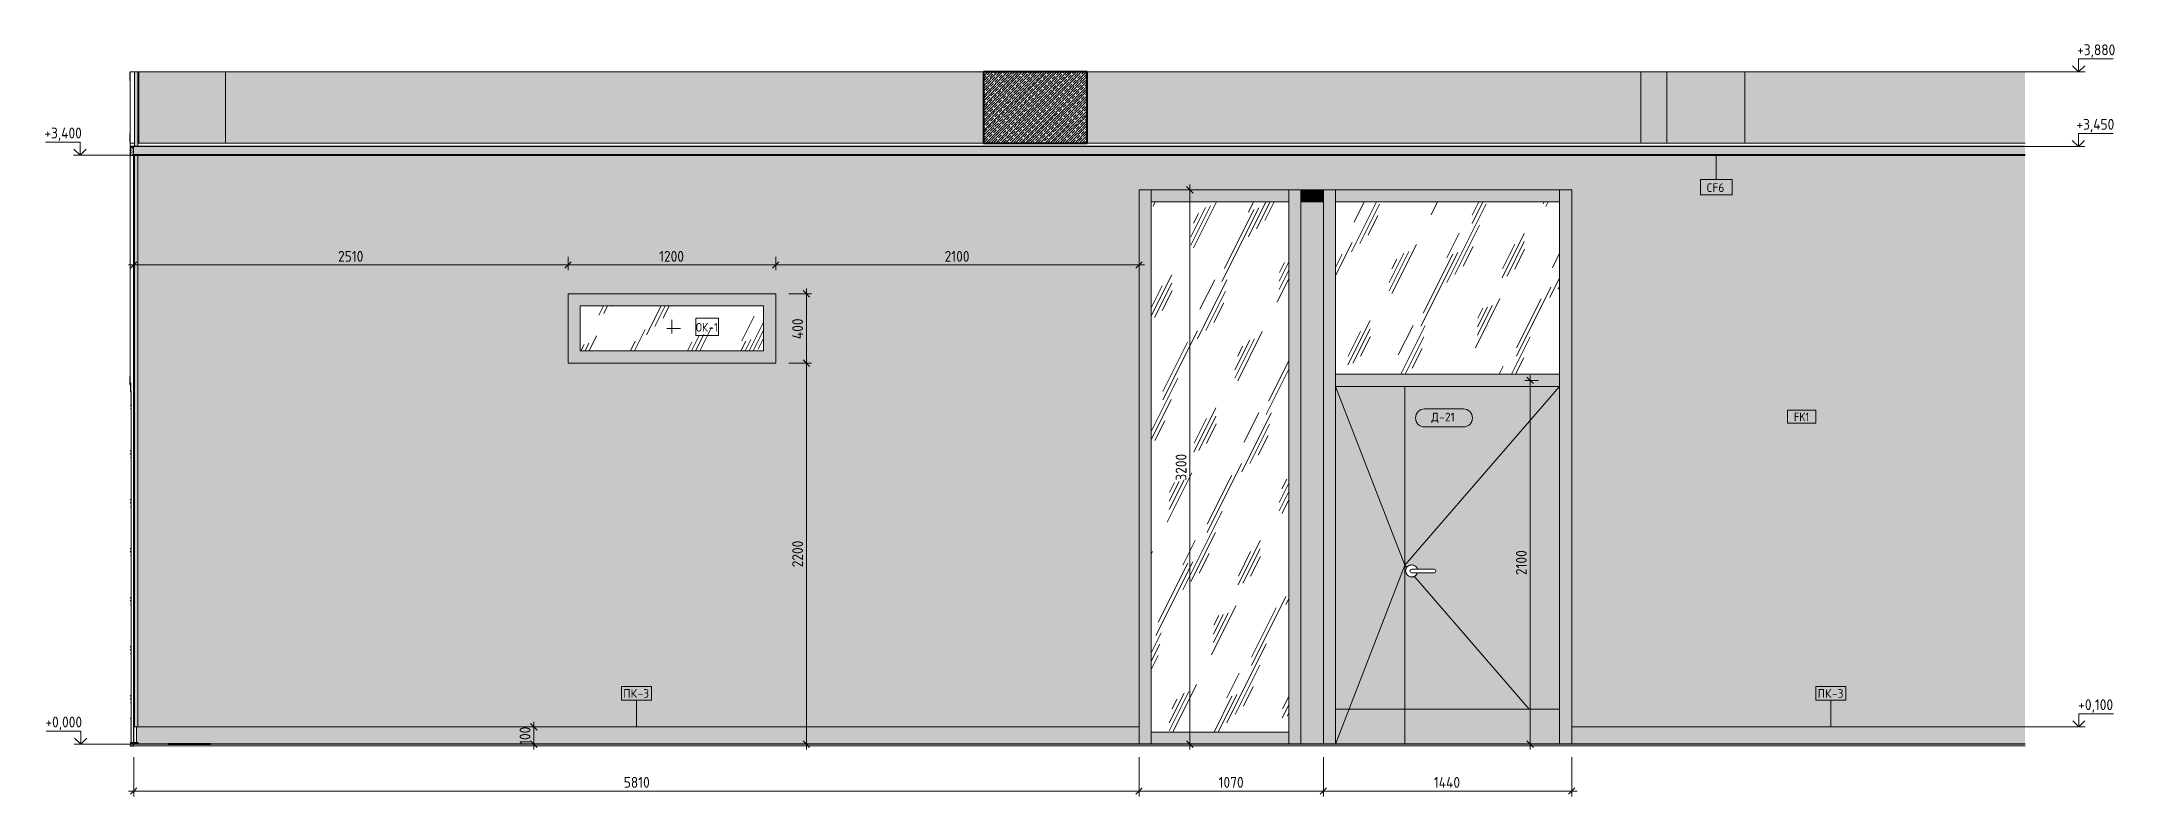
# Model space of a CAD drawing. Header units: millimetres. Extents: x 855 to 70116, y -1987 to 23809.
# Drawn here: x 58081 to 70116, y -301 to 4055 of the extents above; entities that cross this region are included whole.
import ezdxf

# ---------------------------------------------------------------- set-up
doc = ezdxf.new("R2010")
doc.units = ezdxf.units.MM
doc.linetypes.add('Штрих', pattern=[158.75, 79.375, -79.375])
for name, color, linetype, lineweight in [('A-ANNO-DIMS', 7, 'Continuous', 9), ('A-ANNO-DIMS-25', 7, 'Continuous', 9), ('A-CLNG-IDEN', 7, 'Continuous', 9), ('A-DETL', 7, 'Continuous', 9), ('A-DOOR', 7, 'Continuous', 9), ('A-DOOR-4', 7, 'Continuous', 18), ('A-DOOR-IDEN', 7, 'Continuous', 9), ('A-FLOR', 7, 'Continuous', 9), ('A-GENM', 7, 'Continuous', 9), ('A-GENM-IDEN', 7, 'Continuous', 9), ('A-GLAZ', 7, 'Continuous', 9), ('A-GLAZ-2', 7, 'Штрих', 9), ('A-GLAZ-CURT', 7, 'Continuous', 9), ('A-GLAZ-CWMG', 7, 'Continuous', 9), ('A-GLAZ-CWMG-2', 7, 'Continuous', 30), ('A-GLAZ-IDEN', 7, 'Continuous', 9), ('A-WALL', 7, 'Continuous', 9), ('A-WALL-IDEN', 7, 'Continuous', 9), ('A-WALL-PATT', 7, 'Continuous', 9), ('G-ANNO-DIMS', 7, 'Continuous', 9), ('G-ANNO-DIMS-1', 7, 'Continuous', 20), ('I-WALL', 7, 'Continuous', 9), ('S-COLS', 7, 'Continuous', 9), ('Поручни', 7, 'Continuous', 9)]:
    doc.layers.add(name, color=color, linetype=linetype, lineweight=lineweight)
for name, color, linetype, lineweight, true_color in [('A-CLNG-1', 7, 'Continuous', 9, 0x787878), ('A-CLNG-FNSH-1', 7, 'Continuous', 30, 0x3c3c3c), ('A-DETL-GENF-2', 7, 'Continuous', 9, 0xffffff), ('A-DOOR-GLAZ', 7, 'Continuous', 9, 0x8080ff), ('A-FLOR-1', 7, 'Continuous', 9, 0x787878), ('A-FLOR-FNSH-1', 7, 'Continuous', 30, 0x3c3c3c), ('A-FLOR-FNSH-2', 7, 'Continuous', 40, 0x3c3c3c), ('A-FLOR-MCUT-1', 7, 'Continuous', 9, 0x646464), ('A-WALL-7', 7, 'Continuous', 30, 0x3c3c3c), ('I-WALL-1', 7, 'Continuous', 9, 0x787878)]:
    doc.layers.add(name, color=color, linetype=linetype, lineweight=lineweight, true_color=true_color)
doc.styles.add('GOST Common_5', font='GOST_Common.ttf', dxfattribs={"height": 50})
doc.styles.add('GOST Common_6', font='GOST_Common.ttf', dxfattribs={"width": 0.9, "height": 50})
doc.styles.add('ISOCPEUR_2', font='isocpeur.ttf', dxfattribs={"width": 0.9, "height": 62.5})
doc.styles.add('ISOCPEUR_3', font='isocpeur.ttf', dxfattribs={"width": 0.9, "height": 50})
doc.dimstyles.new('ISO-2_5_0_9К_БОЛЬШОЙ_1', dxfattribs={"dimscale": 304.8, "dimtxt": 62.248823, "dimasz": 0.123031, "dimexe": 0.098425, "dimexo": 0.246063, "dimgap": 0, "dimtad": 1, "dimdec": 0, "dimrnd": 10, "dimzin": 0, "dimdsep": 46, "dimtxsty": 'ISOCPEUR_2', "dimblk1": 'OBLIQUE', "dimblk2": 'OBLIQUE', "dimsah": 1, "dimcen": 0.09, "dimdle": 0.098425, "dimazin": 0, "dimtfac": 1, "dimtdec": 4, "dimtix": 1, "dimtmove": 0, "dimatfit": 3, "dimfxl": 1, "dimtvp": 1, "dimtolj": 1, "dimtzin": 0, "dimarcsym": 2})
pattern_1 = [(63.435, (63.5, 31.75), (-255.583, 766.7475), [317.5, -190.5, 317.5, -190.5, -403.903]), (63.435, (63.5, 31.75), (-255.583, 766.7475), [-1016, 127, -276.903]), (63.435, (47.6, 47.6), (-255.583, 766.7475), [254, -317.5, 190.5, -190.5, -467.403]), (63.435, (47.6, 47.6), (-255.583, 766.7475), [-952.5, 222.25, -245.153]), (63.435, (47.6, 95.25), (-255.583, 766.7475), [190.5, -381, 127, -190.5, -530.903]), (63.435, (47.6, 95.25), (-255.583, 766.7475), [-889, 285.75, -245.153]), (63.435, (95.25, 47.6), (-255.583, 766.7475), [190.5, -381, 158.75, -6404.653]), (63.435, (142.9, 95.25), (-255.583, 766.7475), [95.25, -476.25, 63.5, -6499.903]), (63.435, (63.5, 174.6), (-255.583, 766.7475), [63.5, -476.25, 63.5, -254, -562.653]), (63.435, (63.5, 174.6), (-255.583, 766.7475), [-857.25, 158.75, -403.903]), (63.435, (349.25, 127), (-255.583, 766.7475), [317.5, -476.25, 381, -251.503]), (63.435, (349.25, 79.4), (-255.583, 766.7475), [444.5, -317.5, 476.25, -188.003]), (63.435, (381, 95.25), (-255.583, 766.7475), [508, -254, 381, -276.903]), (63.435, (428.6, 142.9), (-255.583, 766.7475), [317.5, -444.5, 254, -403.903]), (63.435, (381, 238.1), (-255.583, 766.7475), [158.75, -635, 190.5, -435.653]), (63.435, (476.25, 190.5), (-255.583, 766.7475), [127, -635, 127, -530.903])]

msp = doc.modelspace()

# ---------------------------------------------------------------- texts
at = {"layer": 'A-CLNG-IDEN', "insert": (67701.3, 3237.3), "char_height": 50, "width": 132.278, "attachment_point": 1, "style": 'GOST Common_5'}
msp.add_mtext('CF6', dxfattribs=at)
at = {"layer": 'A-DOOR-IDEN', "char_height": 50, "attachment_point": 1, "style": 'GOST Common_5'}
for s, insert, width in [('\\fGOST Common|b0|i0|c204|p34|;Д', (66111.3, 1913.3), 56.118), ('-21', (66157.6, 1913.3), 118.249)]:
    msp.add_mtext(s, dxfattribs=dict(at, insert=insert, width=width))
at = {"layer": 'A-GENM-IDEN', "char_height": 50, "attachment_point": 1, "style": 'GOST Common_5'}
for s, insert, width in [('ПК', (61442.2, 318.1), 100.211), ('-3', (61524.9, 318.1), 86.181), ('ПК', (68343.8, 318.1), 100.211), ('-3', (68426.5, 318.1), 86.181)]:
    msp.add_mtext(s, dxfattribs=dict(at, insert=insert, width=width))
at = {"layer": 'A-GLAZ-IDEN', "char_height": 50, "attachment_point": 1, "style": 'ISOCPEUR_3'}
for s, insert, width in [('ОК', (61861.3, 2431.3), 90.19), ('-1', (61935.7, 2431.3), 66.74)]:
    msp.add_mtext(s, dxfattribs=dict(at, insert=insert, width=width))
at = {"layer": 'A-WALL-IDEN', "insert": (68206.6, 1913.9), "char_height": 50, "width": 111.835, "attachment_point": 1, "style": 'GOST Common_6'}
msp.add_mtext('FK1', dxfattribs=at)

# ---------------------------------------------------------------- blocks, each defined once
blk = doc.blocks.new('BSC_Колонна _Прямоугольная - 600х600-23286269-Развертка 1_30-4')
at = {"layer": 'S-COLS'}
blk.add_hatch(color=256, dxfattribs=at).paths.add_polyline_path([(-29810, 3470), (-29210, 3470), (-29210, 3880), (-29810, 3880)])
for p, q in [((-29810, 3470), (-29810, 3880)), ((-29210, 3880), (-29210, 3470))]:
    blk.add_line(p, q, dxfattribs=at)
blk = doc.blocks.new('Дверь_Витражная_остекление_ - ДВН_ДАО_Главный вход_1800 в свету 5-32258809-Развертка 1_30-4')
at = {"layer": 'A-DOOR'}
for points in [[(-38540, 2035), (-38537, 2035), (-38537, 2085), (-38540, 2085), (-38540, 2035)], [(-38534, 150), (-38534, 1955), (-38535, 1955), (-38535, 150)]]:
    blk.add_hatch(color=256, dxfattribs=at).paths.add_polyline_path(points)
h = blk.add_hatch(color=256, dxfattribs=at)
h.paths.add_polyline_path([(-38540, 0), (-38534, 0), (-38534, 150), (-38540, 150), (-38540, 0)])
h.paths.add_polyline_path([(-38540, 1955), (-38534, 1955), (-38534, 2035), (-38540, 2035), (-38540, 1955)])
h = blk.add_hatch(dxfattribs=at)
h.set_pattern_fill('FP_21', color=256, style=0, pattern_type=2)
h.set_pattern_definition([(45, (-25, 25), (-70.71068, 70.71068), [50, -150]), (45, (-75, 0), (-70.71068, 70.71068), [150, -50]), (45, (25, -25), (-70.71068, 70.71068), [50, -150])])
h.paths.add_polyline_path([(-38535, 150), (-38535, 1955), (-38540, 1955), (-38540, 150), (-38540, 150)])
blk.add_line((-38534, 1955), (-38534, 150), dxfattribs=at)
at = {"layer": 'A-DOOR-4'}
for p, q in [((-38537, 2085), (-38540, 2085)), ((-38537, 2035), (-38537, 2085)), ((-38534, 2035), (-38540, 2035)), ((-38540, 2035), (-38537, 2035)), ((-38540, 1955), (-38534, 1955)), ((-38534, 1955), (-38534, 2035)), ((-38534, 150), (-38540, 150)), ((-38534, 0), (-38534, 150)), ((-38540, 0), (-38534, 0))]:
    blk.add_line(p, q, dxfattribs=at)
at = {"layer": 'A-DOOR-GLAZ'}
for p, q in [((-38535, 1955), (-38540, 1955)), ((-38535, 150), (-38535, 1955)), ((-38540, 150), (-38535, 150))]:
    blk.add_line(p, q, dxfattribs=at)
blk = doc.blocks.new('Прямоугольный импост - Импост структурный с накладкой - 160мм Темный-32424191-Развертка 1_30-4')
at = {"layer": 'A-GLAZ-CWMG-2'}
for p, q in [((-38540, 3830), (-38540, 3880)), ((-38540, 3880), (-38540, 3880)), ((-38540, 3830), (-38540, 3830))]:
    blk.add_line(p, q, dxfattribs=at)
blk = doc.blocks.new('BSC_Колонна _Прямоугольная - 500х500-23286270-Развертка 1_30-4')
at = {"layer": 'S-COLS'}
blk.add_hatch(color=256, dxfattribs=at).paths.add_polyline_path([(-38490, 3470), (-37990, 3470), (-37990, 3880), (-38490, 3880)])
for p, q in [((-38490, 3470), (-38490, 3880)), ((-37990, 3880), (-37990, 3470))]:
    blk.add_line(p, q, dxfattribs=at)
blk = doc.blocks.new('Плинтус - Плинтус керамогранит бежевый-32865274-Развертка 1_30-4')
at = {"layer": 'A-GENM'}
blk.add_hatch(color=256, dxfattribs=at).paths.add_polyline_path([(-28018, 0), (-27591, 0), (-27591, 100), (-30210, 100), (-30210, 0), (-28061, 0)])
for p, q in [((-30210, 100), (-27591, 100)), ((-30210, 2), (-30210, 100))]:
    blk.add_line(p, q, dxfattribs=at)
blk = doc.blocks.new('Плинтус - Плинтус керамогранит бежевый-32865275-Развертка 1_30-4')
at = {"layer": 'A-GENM'}
blk.add_hatch(color=256, dxfattribs=at).paths.add_polyline_path([(-36487, 0), (-32710, 0), (-32710, 100), (-38504, 100), (-38504, 10), (-38493, 10), (-38493, 4), (-38504, 4), (-38504, 2), (-37568, 2), (-37568, 0), (-36573, 0)])
for p, q in [((-38504, 100), (-32710, 100)), ((-32710, 100), (-32710, 0))]:
    blk.add_line(p, q, dxfattribs=at)
blk = doc.blocks.new('Плинтус - Плинтус керамогранит бежевый-32975795-Развертка 1_30-4')
at = {"layer": 'A-GENM'}
for p, q in [((-38504, 100), (-38519, 100)), ((-38504, 10), (-38504, 100)), ((-38504, 2), (-38504, 4))]:
    blk.add_line(p, q, dxfattribs=at)
blk = doc.blocks.new('Прямоугольный импост - 50 x 70 мм-31700031-Развертка 1_30-4')
at = {"layer": 'A-GLAZ-CWMG'}
blk.add_hatch(color=256, dxfattribs=at).paths.add_polyline_path([(-32640, 0), (-32640, 2100), (-32710, 2100), (-32710, 0), (-32681, 0)])
blk.add_line((-32640, 2100), (-32640, 0), dxfattribs=at)
blk = doc.blocks.new('Дверь_Витражная_остекление_ - ДВН_ДАО_Главный вход_1200 в свету-31742133-Развертка 1_30-4')
at = {"layer": 'A-DOOR'}
blk.add_hatch(color=256, dxfattribs=at).paths.add_polyline_path([(-31325, 203), (-31175, 203), (-31175, 2065), (-31575, 2065), (-31575, 203), (-31355, 203)])
h = blk.add_hatch(color=256, dxfattribs=at)
h.paths.add_polyline_path([(-30328, 203), (-30280, 203), (-30280, 2065), (-31175, 2065), (-31175, 203), (-31013, 203)])
h.paths.add_polyline_path([(-31135, 965), (-31144, 966), (-31153, 970), (-31160, 975), (-31165, 983), (-31169, 991), (-31170, 1000), (-31169, 1009), (-31165, 1018), (-31160, 1025), (-31152, 1031), (-31144, 1034), (-31135, 1035), (-31126, 1034), (-31117, 1030), (-31110, 1025), (-31105, 1018), (-31101, 1010), (-31004, 1010), (-31001, 1009), (-31000, 1008), (-30998, 1007), (-30996, 1005), (-30995, 1003), (-30995, 1000), (-30995, 997), (-30997, 994), (-30998, 993), (-31001, 991), (-31002, 990), (-31006, 990), (-31101, 990), (-31105, 982), (-31111, 975), (-31118, 969), (-31127, 966), (-31135, 965)])
for p, q in [((-31575, 203), (-31575, 2065)), ((-31175, 2065), (-31575, 2065)), ((-30280, 2065), (-31175, 1033)), ((-31175, 2065), (-31175, 203)), ((-31175, 1033), (-31164, 1020)), ((-31005, 1010), (-31135, 1010)), ((-31135, 1010), (-31101, 1010)), ((-31135, 990), (-31005, 990)), ((-31101, 990), (-31135, 990)), ((-31120, 969), (-30456, 203))]:
    blk.add_line(p, q, dxfattribs=at)
for centre, radius, start, end in [((-31135, 1000), 35, 16.6015, 180), ((-31135, 1000), 35, 180, 343.3985), ((-31135, 1000), 35, 120, 120.6357), ((-31135, 1000), 35, 239.3643, 240), ((-31135, 1000), 10, 90, 270), ((-31135, 1000), 10, 90, 270), ((-31135, 1000), 35, 98.5767, 105), ((-31135, 1000), 35, 255, 261.4233), ((-31135, 1000), 35, 83.5447, 90), ((-31135, 1000), 35, 270, 276.4553), ((-31135, 1000), 35, 68.5405, 75.5121), ((-31135, 1000), 35, 284.4879, 291.4595), ((-31135, 1000), 35, 53.5543, 60.5852), ((-31135, 1000), 35, 299.4148, 306.4457), ((-31135, 1000), 35, 38.5805, 45.6582), ((-31135, 1000), 35, 314.3418, 321.4195), ((-31135, 1000), 35, 23.6155, 30.7312), ((-31135, 1000), 35, 329.2688, 336.3845), ((-31005, 1000), 10, 270, 90)]:
    blk.add_arc(centre, radius, start, end, dxfattribs=at)
blk = doc.blocks.new('Прямоугольный импост - 50 x 70 мм-31720913-Развертка 1_30-4')
at = {"layer": 'A-GLAZ-CWMG'}
blk.add_hatch(color=256, dxfattribs=at).paths.add_polyline_path([(-32640, 3130), (-31845, 3130), (-31845, 3200), (-32640, 3200), (-32640, 3146)])
for p, q in [((-32640, 3130), (-32640, 3200)), ((-31845, 3130), (-32640, 3130)), ((-31845, 3200), (-31845, 3130))]:
    blk.add_line(p, q, dxfattribs=at)
blk = doc.blocks.new('Системная панель - Стемалит - 40мм-31720939-Развертка 1_30-4')
at = {"layer": 'A-GLAZ-CURT'}
blk.add_hatch(color=256, dxfattribs=at).paths.add_polyline_path([(-31775, 0), (-31645, 0), (-31645, 3130), (-31775, 3130), (-31775, 70)])
for p, q in [((-31645, 3130), (-31775, 3130)), ((-31775, 3130), (-31775, 2100)), ((-31645, 2100), (-31645, 3130)), ((-31775, 2100), (-31775, 0)), ((-31645, 0), (-31645, 2100))]:
    blk.add_line(p, q, dxfattribs=at)
blk = doc.blocks.new('Прямоугольный импост - 50 x 70 мм-31701710-Развертка 1_30-4')
at = {"layer": 'A-GLAZ-CWMG'}
blk.add_hatch(color=256, dxfattribs=at).paths.add_polyline_path([(-30328, 3130), (-30280, 3130), (-30280, 3200), (-31575, 3200), (-31575, 3130), (-30886, 3130)])
for p, q in [((-31575, 3130), (-31575, 3200)), ((-30280, 3130), (-31575, 3130)), ((-30280, 3200), (-30280, 3130))]:
    blk.add_line(p, q, dxfattribs=at)
blk = doc.blocks.new('Прямоугольный импост - 50 x 70 мм-31687886-Развертка 1_30-4')
at = {"layer": 'A-GLAZ-CWMG'}
blk.add_hatch(color=256, dxfattribs=at).paths.add_polyline_path([(-31605, 0), (-31605, 2), (-31575, 2), (-31575, 2100), (-31645, 2100), (-31645, 0)])
for p, q in [((-31645, 2100), (-31645, 0)), ((-31575, 2100), (-31575, 2065))]:
    blk.add_line(p, q, dxfattribs=at)
blk = doc.blocks.new('Системная панель - Стекло - 40мм-31720940-Развертка 1_30-4')
at = {"layer": 'A-GLAZ-CURT'}
h = blk.add_hatch(dxfattribs=at)
h.set_pattern_fill('FP_18', color=256, style=0, pattern_type=2)
h.set_pattern_definition(pattern_1)
h.paths.add_polyline_path([(-30280, 2135), (-30280, 3130), (-31575, 3130), (-31575, 2135), (-30328, 2135)])
blk = doc.blocks.new('Прямоугольный импост - 50 x 70 мм-31701779-Развертка 1_30-4')
at = {"layer": 'A-GLAZ-CWMG'}
blk.add_hatch(color=256, dxfattribs=at).paths.add_polyline_path([(-30280, 2), (-30210, 2), (-30210, 2100), (-30280, 2100), (-30280, 6)])
blk.add_line((-30280, 203), (-30280, 2100), dxfattribs=at)
blk = doc.blocks.new('Прямоугольный импост - 50 x 70 мм-31693698-Развертка 1_30-4')
at = {"layer": 'A-GLAZ-CWMG'}
blk.add_hatch(color=256, dxfattribs=at).paths.add_polyline_path([(-31575, 2065), (-30280, 2065), (-30280, 2135), (-31575, 2135), (-31575, 2100)])
for p, q in [((-31575, 2065), (-31575, 2135)), ((-30280, 2135), (-31575, 2135)), ((-30280, 2065), (-31175, 2065)), ((-30280, 2135), (-30280, 2065))]:
    blk.add_line(p, q, dxfattribs=at)
blk = doc.blocks.new('Прямоугольный импост - 50 x 70 мм-31720941-Развертка 1_30-4')
at = {"layer": 'A-GLAZ-CWMG'}
blk.add_hatch(color=256, dxfattribs=at).paths.add_polyline_path([(-32710, 2100), (-32640, 2100), (-32640, 3200), (-32710, 3200), (-32710, 2200)])
blk.add_line((-32640, 3200), (-32640, 2100), dxfattribs=at)
blk = doc.blocks.new('Прямоугольный импост - 50 x 70 мм-31720942-Развертка 1_30-4')
at = {"layer": 'A-GLAZ-CWMG'}
blk.add_hatch(color=256, dxfattribs=at).paths.add_polyline_path([(-30210, 2100), (-30210, 3200), (-30280, 3200), (-30280, 2100)])
blk.add_line((-30280, 2100), (-30280, 3200), dxfattribs=at)
blk = doc.blocks.new('Прямоугольный импост - 50 x 70 мм-31720937-Развертка 1_30-4')
at = {"layer": 'A-GLAZ-CWMG'}
blk.add_hatch(color=256, dxfattribs=at).paths.add_polyline_path([(-31645, 2100), (-31575, 2100), (-31575, 3200), (-31645, 3200), (-31645, 2135)])
for p, q in [((-31645, 3200), (-31645, 2100)), ((-31575, 3200), (-31575, 2100))]:
    blk.add_line(p, q, dxfattribs=at)
blk = doc.blocks.new('Системная панель - Стекло - 40мм-31720953-Развертка 1_30-4')
at = {"layer": 'A-GLAZ-CURT'}
h = blk.add_hatch(dxfattribs=at)
h.set_pattern_fill('FP_18', color=256, style=0, pattern_type=2)
h.set_pattern_definition(pattern_1)
h.paths.add_polyline_path([(-32640, 70), (-31845, 70), (-31845, 3130), (-32640, 3130), (-32640, 111)])
blk = doc.blocks.new('Прямоугольный импост - 50 x 70 мм-31701712-Развертка 1_30-4')
at = {"layer": 'A-GLAZ-CWMG'}
blk.add_hatch(color=256, dxfattribs=at).paths.add_polyline_path([(-31697, 3130), (-31645, 3130), (-31645, 3200), (-31775, 3200), (-31775, 3130)])
for p, q in [((-31775, 3130), (-31775, 3200)), ((-31645, 3130), (-31775, 3130)), ((-31645, 3200), (-31645, 3130))]:
    blk.add_line(p, q, dxfattribs=at)
blk = doc.blocks.new('Прямоугольный импост - 50 x 70 мм-31702100-Развертка 1_30-4')
at = {"layer": 'A-GLAZ-CWMG'}
blk.add_hatch(color=256, dxfattribs=at).paths.add_polyline_path([(-31775, 0), (-31775, 2100), (-31845, 2100), (-31845, 0)])
for p, q in [((-31845, 2100), (-31845, 0)), ((-31775, 2100), (-31775, 0))]:
    blk.add_line(p, q, dxfattribs=at)
blk = doc.blocks.new('Прямоугольный импост - 50 x 70 мм-31720938-Развертка 1_30-4')
at = {"layer": 'A-GLAZ-CWMG'}
blk.add_hatch(color=256, dxfattribs=at).paths.add_polyline_path([(-31775, 2100), (-31775, 3200), (-31845, 3200), (-31845, 2100)])
for p, q in [((-31845, 3200), (-31845, 2100)), ((-31775, 3200), (-31775, 2100))]:
    blk.add_line(p, q, dxfattribs=at)
blk = doc.blocks.new('Прямоугольный импост - 50 x 70 мм-31720914-Развертка 1_30-4')
at = {"layer": 'A-GLAZ-CWMG'}
blk.add_hatch(color=256, dxfattribs=at).paths.add_polyline_path([(-32381, 0), (-31845, 0), (-31845, 70), (-32640, 70), (-32640, 0), (-32552, 0)])
for p, q in [((-32640, 0), (-32640, 70)), ((-32640, 70), (-31845, 70)), ((-31845, 70), (-31845, 0))]:
    blk.add_line(p, q, dxfattribs=at)
blk = doc.blocks.new('Прямоугольный импост - Импост структурный с накладкой - 160мм Темный-32772294-Развертка 1_30-4')
at = {"layer": 'A-GLAZ-CWMG'}
blk.add_hatch(color=256, dxfattribs=at).paths.add_polyline_path([(-38540, 2125), (-38540, 3475), (-38540, 3475), (-38540, 2125)])
for p, q in [((-38540, 3475), (-38540, 3450)), ((-38540, 3400), (-38540, 2125))]:
    blk.add_line(p, q, dxfattribs=at)
blk = doc.blocks.new('Прямоугольный импост - Импост структурный с накладкой - 160мм Темный-32258447-Развертка 1_30-4')
at = {"layer": 'A-GLAZ-CWMG-2'}
for p, q in [((-38540, 2075), (-38540, 2125)), ((-38540, 2125), (-38540, 2125)), ((-38540, 2075), (-38540, 2075))]:
    blk.add_line(p, q, dxfattribs=at)
blk = doc.blocks.new('120_Окно_СКБ_1Ст - 120_Окно_СКБ_1Ст 400х1200 EI30-24228909-Развертка 1_30-4')
at = {"layer": 'A-GLAZ'}
h = blk.add_hatch(color=256, dxfattribs=at)
h.paths.add_polyline_path([(-36010, 2200), (-34810, 2200), (-34810, 2600), (-36010, 2600), (-36010, 2257)])
h.paths.add_polyline_path([(-35940, 2270), (-35940, 2530), (-34880, 2530), (-34880, 2270), (-35930, 2270)])
h = blk.add_hatch(dxfattribs=at)
h.set_pattern_fill('FP_18', color=256, style=0, pattern_type=2)
h.set_pattern_definition(pattern_1)
h.paths.add_polyline_path([(-35940, 2270), (-34880, 2270), (-34880, 2530), (-35940, 2530), (-35940, 2282)])
for p, q in [((-36010, 2600), (-36010, 2200)), ((-34810, 2600), (-36010, 2600)), ((-35940, 2530), (-35940, 2270)), ((-35940, 2530), (-34880, 2530)), ((-34880, 2270), (-34880, 2530)), ((-34810, 2200), (-34810, 2600)), ((-36010, 2200), (-34810, 2200)), ((-35940, 2270), (-34880, 2270))]:
    blk.add_line(p, q, dxfattribs=at)
at = {"layer": 'A-GLAZ-2'}
for p, q in [((-35410, 2450), (-35410, 2350)), ((-35360, 2400), (-35460, 2400))]:
    blk.add_line(p, q, dxfattribs=at)
blk = doc.blocks.new('Прямоугольный импост - Импост структурный с накладкой - 160мм Темный-32772308-Развертка 1_30-4')
at = {"layer": 'A-GLAZ-CWMG'}
blk.add_hatch(color=256, dxfattribs=at).paths.add_polyline_path([(-38540, 3525), (-38540, 3830), (-38540, 3830), (-38540, 3525)])
blk.add_line((-38540, 3830), (-38540, 3525), dxfattribs=at)
blk = doc.blocks.new('Прямоугольный импост - Импост структурный с накладкой - 160мм Темный-32424194-Развертка 1_30-4')
at = {"layer": 'A-GLAZ-CWMG-2'}
for p, q in [((-38540, 3475), (-38540, 3525)), ((-38540, 3525), (-38540, 3525)), ((-38540, 3475), (-38540, 3475))]:
    blk.add_line(p, q, dxfattribs=at)
blk = doc.blocks.new('Ограждение - Ограждение-32972080-Развертка 1_30-4')
at = {"layer": 'Поручни'}
for p, q in [((-38493, 10), (-38538, 10)), ((-38538, 10), (-38538, 4)), ((-38538, 4), (-38493, 4)), ((-38493, 4), (-38493, 10))]:
    blk.add_line(p, q, dxfattribs=at)
blk = doc.blocks.new('Ограждение - Ограждение-32984924-Развертка 1_30-4')
at = {"layer": 'Поручни'}
for p, q in [((-38493, 10), (-38538, 10)), ((-38538, 10), (-38538, 4)), ((-38538, 4), (-38493, 4)), ((-38493, 4), (-38493, 10))]:
    blk.add_line(p, q, dxfattribs=at)
blk = doc.blocks.new('DIMBLOCK42-Развертка 1_30-4')
at = {"layer": 'A-ANNO-DIMS-25'}
for p, q in [((58614, -75), (58614, -301)), ((58614, -271), (58614, -85)), ((64423, -75), (64423, -301)), ((64423, -271), (64423, -85)), ((58584, -271), (64423, -271))]:
    blk.add_line(p, q, dxfattribs=at)
at = {"layer": 'A-ANNO-DIMS-25', "lineweight": 20}
for p, q in [((58614, -271), (58595, -289)), ((58614, -271), (58632, -252)), ((64423, -271), (64404, -289)), ((64423, -271), (64441, -252))]:
    blk.add_line(p, q, dxfattribs=at)
at = {"layer": 'A-ANNO-DIMS-25', "color": 0, "insert": (61445, -189), "char_height": 62.5, "width": 176.69, "attachment_point": 1, "line_spacing_factor": 1.149209, "style": 'ISOCPEUR_2'}
blk.add_mtext('5810', dxfattribs=at)
blk = doc.blocks.new('_Oblique')
at = {"color": 0, "linetype": 'ByBlock', "lineweight": -2}
blk.add_line((-0.5, -0.5), (0.5, 0.5), dxfattribs=at)
blk = doc.blocks.new('DIMBLOCK43-Развертка 1_30-4')
at = {"layer": 'A-ANNO-DIMS-25'}
for p, q in [((64423, -75), (64423, -301)), ((64423, -271), (64423, -85)), ((65488, -75), (65488, -301)), ((65488, -271), (65488, -85)), ((64423, -271), (65488, -271))]:
    blk.add_line(p, q, dxfattribs=at)
at = {"layer": 'A-ANNO-DIMS-25', "lineweight": 20}
for p, q in [((64423, -271), (64404, -289)), ((64423, -271), (64441, -252)), ((65488, -271), (65469, -289)), ((65488, -271), (65506, -252))]:
    blk.add_line(p, q, dxfattribs=at)
at = {"layer": 'A-ANNO-DIMS-25', "color": 0, "insert": (64882, -189), "char_height": 62.5, "width": 176.69, "attachment_point": 1, "line_spacing_factor": 1.149209, "style": 'ISOCPEUR_2'}
blk.add_mtext('1070', dxfattribs=at)
blk = doc.blocks.new('DIMBLOCK44-Развертка 1_30-4')
at = {"layer": 'A-ANNO-DIMS-25'}
for p, q in [((65488, -75), (65488, -301)), ((65488, -271), (65488, -85)), ((66923, -75), (66923, -301)), ((66923, -271), (66923, -85)), ((65488, -271), (66953, -271))]:
    blk.add_line(p, q, dxfattribs=at)
at = {"layer": 'A-ANNO-DIMS-25', "lineweight": 20}
for p, q in [((65488, -271), (65469, -289)), ((65488, -271), (65506, -252)), ((66923, -271), (66904, -289)), ((66923, -271), (66941, -252))]:
    blk.add_line(p, q, dxfattribs=at)
at = {"layer": 'A-ANNO-DIMS-25', "color": 0, "insert": (66126, -189), "char_height": 62.5, "width": 191.06, "attachment_point": 1, "line_spacing_factor": 1.149209, "style": 'ISOCPEUR_2'}
blk.add_mtext('1440', dxfattribs=at)
blk = doc.blocks.new('Mark Reiling - Mark Reiling-26174330-Развертка 1_30-4')
at = {"layer": 'A-GENM-IDEN'}
for p, q in [((-35701, 333), (-35701, 254)), ((-35701, 333), (-35528, 333)), ((-35528, 333), (-35701, 333)), ((-35701, 333), (-35701, 254)), ((-35701, 254), (-35528, 254)), ((-35701, 254), (-35528, 254)), ((-35528, 254), (-35528, 333)), ((-35528, 254), (-35528, 333))]:
    blk.add_line(p, q, dxfattribs=at)
blk = doc.blocks.new('М_стена_0001 - Типоразмер_без рамки-25382661-Развертка 1_30-4')
at = {"layer": 'A-WALL-IDEN'}
for p, q in [((-28800, 1928), (-28963, 1928)), ((-28963, 1928), (-28963, 1853)), ((-28800, 1853), (-28800, 1928)), ((-28963, 1853), (-28800, 1853))]:
    blk.add_line(p, q, dxfattribs=at)
blk = doc.blocks.new('М_потолков - Марка_ Имя типа-25382930-Развертка 1_30-4')
at = {"layer": 'A-CLNG-IDEN'}
for p, q in [((-29284, 3259), (-29466, 3259)), ((-29466, 3259), (-29466, 3170)), ((-29284, 3170), (-29284, 3259)), ((-29466, 3170), (-29284, 3170))]:
    blk.add_line(p, q, dxfattribs=at)
blk = doc.blocks.new('DIMBLOCK45-Развертка 1_30-4')
at = {"layer": 'A-ANNO-DIMS-25'}
for p, q in [((62323, 2814), (62323, 2736)), ((62323, 2766), (62323, 2814)), ((64423, 2814), (64423, 2736)), ((64423, 2766), (64423, 2814)), ((64453, 2766), (62323, 2766))]:
    blk.add_line(p, q, dxfattribs=at)
at = {"layer": 'A-ANNO-DIMS-25', "lineweight": 20}
for p, q in [((62323, 2766), (62341, 2784)), ((64423, 2766), (64441, 2784)), ((62323, 2766), (62304, 2747)), ((64423, 2766), (64404, 2747))]:
    blk.add_line(p, q, dxfattribs=at)
at = {"layer": 'A-ANNO-DIMS-25', "color": 0, "insert": (63299, 2847), "char_height": 62.5, "width": 176.69, "attachment_point": 1, "line_spacing_factor": 1.149209, "style": 'ISOCPEUR_2'}
blk.add_mtext('2100', dxfattribs=at)
blk = doc.blocks.new('DIMBLOCK46-Развертка 1_30-4')
at = {"layer": 'A-ANNO-DIMS-25'}
for p, q in [((61123, 2814), (61123, 2736)), ((61123, 2766), (61123, 2814)), ((62323, 2814), (62323, 2736)), ((62323, 2766), (62323, 2814)), ((62323, 2766), (61123, 2766))]:
    blk.add_line(p, q, dxfattribs=at)
at = {"layer": 'A-ANNO-DIMS-25', "lineweight": 20}
for p, q in [((61123, 2766), (61141, 2784)), ((62323, 2766), (62341, 2784)), ((61123, 2766), (61104, 2747)), ((62323, 2766), (62304, 2747))]:
    blk.add_line(p, q, dxfattribs=at)
at = {"layer": 'A-ANNO-DIMS-25', "color": 0, "insert": (61649, 2847), "char_height": 62.5, "width": 176.69, "attachment_point": 1, "line_spacing_factor": 1.149209, "style": 'ISOCPEUR_2'}
blk.add_mtext('1200', dxfattribs=at)
blk = doc.blocks.new('DIMBLOCK47-Развертка 1_30-4')
at = {"layer": 'A-ANNO-DIMS-25'}
for p, q in [((58613, 2814), (58613, 2736)), ((58613, 2766), (58613, 2814)), ((61123, 2814), (61123, 2736)), ((61123, 2766), (61123, 2814)), ((61123, 2766), (58583, 2766))]:
    blk.add_line(p, q, dxfattribs=at)
at = {"layer": 'A-ANNO-DIMS-25', "lineweight": 20}
for p, q in [((58613, 2766), (58631, 2784)), ((61123, 2766), (61141, 2784)), ((58613, 2766), (58594, 2747)), ((61123, 2766), (61104, 2747))]:
    blk.add_line(p, q, dxfattribs=at)
at = {"layer": 'A-ANNO-DIMS-25', "color": 0, "insert": (59794, 2847), "char_height": 62.5, "width": 176.69, "attachment_point": 1, "line_spacing_factor": 1.149209, "style": 'ISOCPEUR_2'}
blk.add_mtext('2510', dxfattribs=at)
blk = doc.blocks.new('DIMBLOCK48-Развертка 1_30-4')
at = {"layer": 'A-ANNO-DIMS-25'}
for p, q in [((60925, -30), (60925, 130)), ((60973, 100), (60895, 100)), ((60973, 0), (60895, 0)), ((60925, 100), (60973, 100)), ((60925, 0), (60973, 0))]:
    blk.add_line(p, q, dxfattribs=at)
at = {"layer": 'A-ANNO-DIMS-25', "lineweight": 20}
for p, q in [((60925, 100), (60906, 119)), ((60925, 0), (60906, 19)), ((60925, 100), (60944, 81)), ((60925, 0), (60944, -19))]:
    blk.add_line(p, q, dxfattribs=at)
at = {"layer": 'A-ANNO-DIMS-25', "color": 0, "insert": (60843, -4), "char_height": 62.5, "width": 129.29, "attachment_point": 1, "rotation": 90, "line_spacing_factor": 1.149209, "style": 'ISOCPEUR_2'}
blk.add_mtext('100', dxfattribs=at)
blk = doc.blocks.new('Высотные отметки - Стрелка_Верх-17668718-Развертка 1_30-4')
at = {"layer": 'G-ANNO-DIMS'}
for p, q in [((-38826, 75), (-39026, 75)), ((-38826, 0), (-38826, 75)), ((-38788, 0), (-38863, 0))]:
    blk.add_line(p, q, dxfattribs=at)
at = {"layer": 'G-ANNO-DIMS-1'}
for q in [(-38861, 35), (-38790, 35)]:
    blk.add_line((-38826, 0), q, dxfattribs=at)
blk = doc.blocks.new('М_двери - Типоразмер_рамка-25223575-Развертка 1_30-4')
at = {"layer": 'A-DOOR-IDEN'}
for p, q in [((-30836, 1935), (-31061, 1935)), ((-31061, 1831), (-30836, 1831))]:
    blk.add_line(p, q, dxfattribs=at)
for centre, start, end in [((-31061, 1883), 90, 270), ((-30836, 1883), 270, 90)]:
    blk.add_arc(centre, 52, start, end, dxfattribs=at)
blk = doc.blocks.new('DIMBLOCK49-Развертка 1_30-4')
at = {"layer": 'A-ANNO-DIMS-25'}
for p, q in [((64764, 3200), (64686, 3200)), ((64716, -30), (64716, 3230)), ((64716, 3200), (64764, 3200)), ((64764, 0), (64686, 0)), ((64716, 0), (64764, 0))]:
    blk.add_line(p, q, dxfattribs=at)
at = {"layer": 'A-ANNO-DIMS-25', "lineweight": 20}
for p, q in [((64716, 3200), (64697, 3219)), ((64716, 3200), (64735, 3181)), ((64716, 0), (64697, 19)), ((64716, 0), (64735, -19))]:
    blk.add_line(p, q, dxfattribs=at)
at = {"layer": 'A-ANNO-DIMS-25', "color": 0, "insert": (64634, 1521), "char_height": 62.5, "width": 189.62, "attachment_point": 1, "rotation": 90, "line_spacing_factor": 1.149209, "style": 'ISOCPEUR_2'}
blk.add_mtext('3200', dxfattribs=at)
blk = doc.blocks.new('DIMBLOCK50-Развертка 1_30-4')
at = {"layer": 'A-ANNO-DIMS-25'}
for p, q in [((66730, 2100), (66652, 2100)), ((66682, -30), (66682, 2130)), ((66682, 2100), (66730, 2100)), ((66730, 0), (66652, 0)), ((66682, 0), (66730, 0))]:
    blk.add_line(p, q, dxfattribs=at)
at = {"layer": 'A-ANNO-DIMS-25', "lineweight": 20}
for p, q in [((66682, 2100), (66663, 2119)), ((66682, 2100), (66701, 2081)), ((66682, 0), (66663, 19)), ((66682, 0), (66701, -19))]:
    blk.add_line(p, q, dxfattribs=at)
at = {"layer": 'A-ANNO-DIMS-25', "color": 0, "insert": (66600, 976), "char_height": 62.5, "width": 176.69, "attachment_point": 1, "rotation": 90, "line_spacing_factor": 1.149209, "style": 'ISOCPEUR_2'}
blk.add_mtext('2100', dxfattribs=at)
blk = doc.blocks.new('DIMBLOCK51-Развертка 1_30-4')
at = {"layer": 'A-ANNO-DIMS-25'}
for p, q in [((62398, 2200), (62530, 2200)), ((62500, 2200), (62398, 2200)), ((62500, -30), (62500, 2200)), ((62548, 0), (62470, 0)), ((62500, 0), (62548, 0))]:
    blk.add_line(p, q, dxfattribs=at)
at = {"layer": 'A-ANNO-DIMS-25', "lineweight": 20}
for p, q in [((62500, 2200), (62481, 2219)), ((62500, 2200), (62518, 2181)), ((62500, 0), (62481, 19)), ((62500, 0), (62518, -19))]:
    blk.add_line(p, q, dxfattribs=at)
at = {"layer": 'A-ANNO-DIMS-25', "color": 0, "insert": (62418, 1021), "char_height": 62.5, "width": 189.62, "attachment_point": 1, "rotation": 90, "line_spacing_factor": 1.149209, "style": 'ISOCPEUR_2'}
blk.add_mtext('2200', dxfattribs=at)
blk = doc.blocks.new('DIMBLOCK52-Развертка 1_30-4')
at = {"layer": 'A-ANNO-DIMS-25'}
for p, q in [((62398, 2600), (62530, 2600)), ((62500, 2600), (62398, 2600)), ((62500, 2200), (62500, 2630)), ((62398, 2200), (62530, 2200)), ((62500, 2200), (62398, 2200))]:
    blk.add_line(p, q, dxfattribs=at)
at = {"layer": 'A-ANNO-DIMS-25', "lineweight": 20}
for p, q in [((62500, 2600), (62481, 2619)), ((62500, 2600), (62518, 2581)), ((62500, 2200), (62481, 2219)), ((62500, 2200), (62518, 2181))]:
    blk.add_line(p, q, dxfattribs=at)
at = {"layer": 'A-ANNO-DIMS-25', "color": 0, "insert": (62418, 2338), "char_height": 62.5, "width": 149.4, "attachment_point": 1, "rotation": 90, "line_spacing_factor": 1.149209, "style": 'ISOCPEUR_2'}
blk.add_mtext('400', dxfattribs=at)

# ---------------------------------------------------------------- dimensions: what is measured, and where the dimension line sits
at = {"layer": 'A-ANNO-DIMS'}
for base, p1, p2, override, picture, middle in [((64715.8, 3200), (64689.3, 0), (64689.3, 3200), {"dimpost": '<>', "dimfxl": 3200}, 'DIMBLOCK49-Развертка 1_30-4', (64684.6, 1600)), ((62499.7, 2600), (62322.7, 2200), (62322.7, 2600), {"dimpost": '<>', "dimfxl": 400}, 'DIMBLOCK52-Развертка 1_30-4', (62468.4, 2400)), ((62499.7, 2200), (62473.2, 0), (62322.7, 2200), {"dimpost": '<>', "dimfxl": 2205.138239}, 'DIMBLOCK51-Развертка 1_30-4', (62468.4, 1100)), ((66681.9, 2100), (66655.3, 0), (66655.3, 2100), {"dimpost": '<>', "dimfxl": 2100}, 'DIMBLOCK50-Развертка 1_30-4', (66650.6, 1050)), ((60925, 100), (60898.4, 0), (60898.4, 100), {"dimpost": '<>', "dimfxl": 100}, 'DIMBLOCK48-Развертка 1_30-4', (60893.7, 50))]:
    dim = msp.add_linear_dim(base=base, p1=p1, p2=p2, angle=90, dimstyle='ISO-2_5_0_9К_БОЛЬШОЙ_1', override=override, dxfattribs=at)
    dim.commit()
    dim.dimension.update_dxf_attribs({"geometry": picture, "text_midpoint": middle})
for base, p1, p2, override, picture, middle in [((58612.7, 2765.5), (61122.7, 2739), (58612.7, 2739), {"dimpost": '<>', "dimfxl": 2510}, 'DIMBLOCK47-Развертка 1_30-4', (59867.7, 2796.8)), ((61122.7, 2765.5), (62322.7, 2739), (61122.7, 2739), {"dimpost": '<>', "dimfxl": 1200}, 'DIMBLOCK46-Развертка 1_30-4', (61722.7, 2796.8)), ((62322.7, 2765.5), (64422.7, 2739), (62322.7, 2739), {"dimpost": '<>', "dimfxl": 2100}, 'DIMBLOCK45-Развертка 1_30-4', (63372.7, 2796.8)), ((65487.7, -270.7), (64422.7, 0), (65487.7, 0), {"dimpost": '<>', "dimfxl": 1065}, 'DIMBLOCK43-Развертка 1_30-4', (64955.2, -239.4)), ((66922.7, -270.7), (65487.7, 0), (66922.7, 0), {"dimpost": '<>', "dimfxl": 1435}, 'DIMBLOCK44-Развертка 1_30-4', (66205.2, -239.4)), ((64422.7, -270.7), (58613.7, 0), (64422.7, 0), {"dimpost": '<>', "dimfxl": 5809}, 'DIMBLOCK42-Развертка 1_30-4', (61518.2, -239.4))]:
    dim = msp.add_linear_dim(base=base, p1=p1, p2=p2, dimstyle='ISO-2_5_0_9К_БОЛЬШОЙ_1', override=override, dxfattribs=at)
    dim.commit()
    dim.dimension.update_dxf_attribs({"geometry": picture, "text_midpoint": middle})

# ---------------------------------------------------------------- hatches: boundary and pattern name
at = {"layer": 'A-CLNG-1'}
msp.add_hatch(color=256, dxfattribs=at).paths.add_polyline_path([(68173.2, 3400), (69542, 3400), (69542, 3450), (58612.7, 3450), (58612.7, 3400), (67923, 3400)])
at = {"layer": 'A-DETL-GENF-2'}
for points in [[(65564.1, 2), (65957.7, 2), (65957.7, 202.6), (65557.7, 202.6), (65557.7, 2)], [(66271.2, 2), (66852.7, 2), (66852.7, 202.6), (65957.7, 202.6), (65957.7, 2), (66230.7, 2)]]:
    msp.add_hatch(color=256, dxfattribs=at).paths.add_polyline_path(points)
at = {"layer": 'A-FLOR'}
for points in [[(58613.7, 0), (58811.5, 0), (58811.5, 2), (58612.7, 2), (58612.7, 0)], [(59447.7, 0), (59564.7, 0), (59564.7, 2), (59057.1, 2), (59057.1, 0), (59425.7, 0)], [(65600.6, 0), (65960.5, 0), (65960.5, 2), (65527.7, 2), (65527.7, 0), (65564.1, 0)], [(66852.7, 0), (66922.7, 0), (66922.7, 2), (65960.5, 2), (65960.5, 0), (66814.7, 0)]]:
    msp.add_hatch(color=256, dxfattribs=at).paths.add_polyline_path(points)
at = {"layer": 'A-FLOR-1'}
h = msp.add_hatch(dxfattribs=at)
h.set_pattern_fill('FP_22', color=256, style=0, pattern_type=2)
h.set_pattern_definition([(45, (97132.712, 0), (-14.25598, 14.25598), []), (45, (97146.968, 0), (-14.25598, 14.25598), [25.202, -5.04, 0.8382, -4.202])])
h.paths.add_polyline_path([(64067.1, 3470), (64122.7, 3470), (64122.7, 3880), (63522.7, 3880), (63522.7, 3470)])
msp.add_hatch(color=256, dxfattribs=at).paths.add_polyline_path([(59057.1, 0), (59057.1, 2), (58811.5, 2), (58811.5, 0), (59020, 0)])
at = {"layer": 'A-WALL'}
h = msp.add_hatch(color=256, dxfattribs=at)
h.paths.add_polyline_path([(58637.7, 100), (58637.7, 3400), (58617.7, 3400), (58617.7, 100), (58628.7, 100)])
h.paths.add_polyline_path([(58637.7, 3450), (58637.7, 3880), (58617.7, 3880), (58617.7, 3450)])
at = {"layer": 'A-WALL-PATT'}
h = msp.add_hatch(color=256, dxfattribs=at)
h.paths.add_polyline_path([(58617.7, 100), (58617.7, 3400), (58613.7, 3400), (58613.7, 100)])
h.paths.add_polyline_path([(62356.2, 100), (64422.7, 100), (64422.7, 3200), (66922.7, 3200), (66922.7, 100), (69542, 100), (69542, 3400), (58637.7, 3400), (58637.7, 100), (62270.7, 100)])
h.paths.add_polyline_path([(61122.7, 2200), (61122.7, 2600), (62322.7, 2600), (62322.7, 2200), (61329.7, 2200)])
at = {"layer": 'I-WALL'}
for points in [[(62698.4, 3470), (63522.7, 3470), (63522.7, 3880), (59142.7, 3880), (59142.7, 3470), (62571.7, 3470)], [(67141.1, 3470), (67323, 3470), (67323, 3880), (64122.7, 3880), (64122.7, 3470), (66922.7, 3470)], [(68173.2, 3470), (69542, 3470), (69542, 3880), (67923, 3880), (67923, 3470)]]:
    msp.add_hatch(color=256, dxfattribs=at).paths.add_polyline_path(points)
at = {"layer": 'I-WALL-1'}
h = msp.add_hatch(dxfattribs=at)
h.set_pattern_fill('FP_23', color=256, style=0, pattern_type=2)
h.set_pattern_definition([(0, (97132.712, 0), (30.48, 7.62), [2.515, -20.345, 2.515, -20.345, -121.92]), (0, (97132.712, 0), (30.48, 7.62), [-45.72, 2.515, -43.205, 2.515, -20.345, -53.34]), (0, (97132.712, 0), (30.48, 7.62), [-114.3, 2.515, -12.725, 2.515, -35.585]), (120, (97144.142, 3.81), (-21.8391136, 22.5864543), [2.515, -20.345, 2.515, -20.345, -121.92]), (120, (97144.142, 3.81), (-21.8391136, 22.5864543), [-45.72, 2.515, -43.205, 2.515, -20.345, -53.34]), (120, (97144.142, 3.81), (-21.8391136, 22.5864543), [-114.3, 2.515, -12.725, 2.515, -35.585]), (240, (97147.952, 19.05), (-8.6408864, -30.2064543), [2.515, -20.345, 2.515, -20.345, -121.92]), (240, (97147.952, 19.05), (-8.6408864, -30.2064543), [-45.72, 2.515, -43.205, 2.515, -20.345, -53.34]), (240, (97147.952, 19.05), (-8.6408864, -30.2064543), [-114.3, 2.515, -12.725, 2.515, -35.585])])
h.paths.add_polyline_path([(58612.7, 3400), (58612.7, 3450), (58592.7, 3450), (58593, 3400)])

# ---------------------------------------------------------------- linework, layer by layer
at = {"layer": 'A-CLNG-FNSH-1'}
for p, q in [((69542, 3450), (58612.7, 3450)), ((69542, 3401), (58612.7, 3401)), ((58612.7, 3401), (58612.7, 3400)), ((58612.7, 3400), (69542, 3400))]:
    msp.add_line(p, q, dxfattribs=at)
at = {"layer": 'A-CLNG-IDEN'}
msp.add_line((67757.7, 3400), (67757.7, 3259.4), dxfattribs=at)
at = {"layer": 'A-DETL'}
for p, q in [((65557.7, 2065), (65957.7, 1032.5)), ((65957.7, 1032.5), (65557.7, 0)), ((65957.7, 202.6), (65557.7, 202.6)), ((65557.7, 202.6), (65557.7, 2)), ((66852.7, 202.6), (65957.7, 202.6)), ((65957.7, 202.6), (65957.7, 2)), ((66852.7, 2), (66852.7, 202.6)), ((65557.7, 2), (65957.7, 2)), ((65957.7, 2), (66852.7, 2))]:
    msp.add_line(p, q, dxfattribs=at)
at = {"layer": 'A-FLOR'}
for p, q in [((58592.3, 3880), (69542, 3880)), ((58612.7, 2), (58612.7, 0)), ((58612.7, 2), (58811.5, 2)), ((69542, 0), (58612.7, 0)), ((59057.1, 2), (59564.7, 2)), ((59564.7, 2), (59564.7, 0)), ((65527.7, 2), (65557.7, 2)), ((65527.7, 0), (65527.7, 2)), ((65960.5, 2), (65960.5, 0)), ((66852.7, 2), (66922.7, 2)), ((66922.7, 2), (66922.7, 0)), ((58612.7, -10), (69542, -10))]:
    msp.add_line(p, q, dxfattribs=at)
at = {"layer": 'A-FLOR-FNSH-1'}
for p, q in [((58612.7, 0), (58592.3, 0)), ((58612.7, -10), (58612.7, 0)), ((59057.1, 2), (58811.5, 2)), ((58811.5, 2), (58811.5, 0)), ((58811.5, 0), (59057.1, 0)), ((59057.1, 0), (59057.1, 2)), ((69542, -0.1), (58592.3, -0.1)), ((58592.3, -10), (58612.7, -10))]:
    msp.add_line(p, q, dxfattribs=at)
at = {"layer": 'A-FLOR-FNSH-2'}
for p, q in [((64122.7, 3880), (63522.7, 3880)), ((63522.7, 3880), (63522.7, 3470)), ((64122.7, 3470), (64122.7, 3880)), ((63522.7, 3470), (64122.7, 3470))]:
    msp.add_line(p, q, dxfattribs=at)
at = {"layer": 'A-FLOR-MCUT-1'}
msp.add_line((69542, -10.1), (58592.3, -10.1), dxfattribs=at)
at = {"layer": 'A-GENM-IDEN'}
for p, q in [((61518.2, 100), (61518.2, 253.2)), ((68419.9, 100), (68419.9, 253.2)), ((69522.7, 100), (68419.9, 100))]:
    msp.add_line(p, q, dxfattribs=at)
at = {"layer": 'A-GLAZ-IDEN', "flags": 128}
msp.add_lwpolyline([(61861.3, 2459), (61992.3, 2459), (61992.3, 2359.7), (61861.3, 2359.7)], close=True, dxfattribs=at)
at = {"layer": 'A-WALL'}
for p, q in [((58617.7, 3450), (58617.7, 3880)), ((58637.7, 3880), (58637.7, 3450)), ((58617.7, 100), (58617.7, 3400)), ((58637.7, 3400), (58637.7, 100))]:
    msp.add_line(p, q, dxfattribs=at)
at = {"layer": 'A-WALL-7'}
for p, q in [((58592.7, 3450), (58592.7, 3400)), ((58612.7, 3450), (58592.7, 3450)), ((58592.7, 3400), (58612.7, 3400)), ((58612.7, 3401), (58612.7, 3450))]:
    msp.add_line(p, q, dxfattribs=at)
at = {"layer": 'G-ANNO-DIMS'}
for p, q in [((69518.4, 3880), (69817.5, 3880)), ((69817.5, 3880), (69851.3, 3880)), ((58486, 3400), (58303.3, 3400)), ((58666.5, 3400), (58486, 3400)), ((69508.2, 3450), (69835, 3450)), ((69835, 3450), (69850, 3450)), ((69502, 100), (69718.4, 100)), ((69718.4, 100), (69852.8, 100)), ((58344.3, 0), (58307, 0)), ((58702.5, 0), (58344.3, 0))]:
    msp.add_line(p, q, dxfattribs=at)
at = {"layer": 'I-WALL'}
for p, q in [((59142.7, 3880), (59142.7, 3470)), ((67472.7, 3470), (67472.7, 3880)), ((67923, 3880), (67923, 3470)), ((58617.7, 3470), (58592.7, 3470)), ((58612.7, 10), (58612.7, 3400)), ((58613.7, 3400), (58613.7, 10)), ((63522.7, 3470), (58637.7, 3470)), ((69542, 3470), (64122.7, 3470)), ((64422.7, 100), (64422.7, 3200)), ((64422.7, 3200), (66922.7, 3200)), ((66922.7, 3200), (66922.7, 100)), ((61122.7, 2600), (62322.7, 2600)), ((61122.7, 2200), (61122.7, 2600)), ((62322.7, 2600), (62322.7, 2200)), ((62322.7, 2200), (61122.7, 2200)), ((58592.7, -10.2), (58592.7, 0)), ((58612.7, 2), (58612.7, 4)), ((58613.7, 4), (58613.7, 2))]:
    msp.add_line(p, q, dxfattribs=at)

# ---------------------------------------------------------------- block references
at = {"layer": 'A-CLNG-IDEN'}
msp.add_blockref('М_потолков - Марка_ Имя типа-25382930-Развертка 1_30-4', (97132.7, 0), dxfattribs=at)
at = {"layer": 'A-DOOR'}
for name in ['Дверь_Витражная_остекление_ - ДВН_ДАО_Главный вход_1800 в свету 5-32258809-Развертка 1_30-4', 'Дверь_Витражная_остекление_ - ДВН_ДАО_Главный вход_1200 в свету-31742133-Развертка 1_30-4']:
    msp.add_blockref(name, (97132.7, 0), dxfattribs=at)
at = {"layer": 'A-DOOR-IDEN'}
msp.add_blockref('М_двери - Типоразмер_рамка-25223575-Развертка 1_30-4', (97132.7, 0), dxfattribs=at)
at = {"layer": 'A-GENM'}
for name in ['Плинтус - Плинтус керамогранит бежевый-32975795-Развертка 1_30-4', 'Плинтус - Плинтус керамогранит бежевый-32865275-Развертка 1_30-4', 'Плинтус - Плинтус керамогранит бежевый-32865274-Развертка 1_30-4']:
    msp.add_blockref(name, (97132.7, 0), dxfattribs=at)
at = {"layer": 'A-GENM-IDEN'}
for p in [(97132.7, 0), (104034.4, 0)]:
    msp.add_blockref('Mark Reiling - Mark Reiling-26174330-Развертка 1_30-4', p, dxfattribs=at)
at = {"layer": 'A-GLAZ'}
msp.add_blockref('120_Окно_СКБ_1Ст - 120_Окно_СКБ_1Ст 400х1200 EI30-24228909-Развертка 1_30-4', (97132.7, 0), dxfattribs=at)
at = {"layer": 'A-GLAZ-CURT'}
for name in ['Системная панель - Стекло - 40мм-31720953-Развертка 1_30-4', 'Системная панель - Стемалит - 40мм-31720939-Развертка 1_30-4', 'Системная панель - Стекло - 40мм-31720940-Развертка 1_30-4']:
    msp.add_blockref(name, (97132.7, 0), dxfattribs=at)
at = {"layer": 'A-GLAZ-CWMG'}
for name in ['Прямоугольный импост - Импост структурный с накладкой - 160мм Темный-32424191-Развертка 1_30-4', 'Прямоугольный импост - Импост структурный с накладкой - 160мм Темный-32772308-Развертка 1_30-4', 'Прямоугольный импост - Импост структурный с накладкой - 160мм Темный-32424194-Развертка 1_30-4', 'Прямоугольный импост - Импост структурный с накладкой - 160мм Темный-32772294-Развертка 1_30-4', 'Прямоугольный импост - 50 x 70 мм-31720941-Развертка 1_30-4', 'Прямоугольный импост - 50 x 70 мм-31720913-Развертка 1_30-4', 'Прямоугольный импост - 50 x 70 мм-31720938-Развертка 1_30-4', 'Прямоугольный импост - 50 x 70 мм-31701712-Развертка 1_30-4', 'Прямоугольный импост - 50 x 70 мм-31720937-Развертка 1_30-4', 'Прямоугольный импост - 50 x 70 мм-31701710-Развертка 1_30-4', 'Прямоугольный импост - 50 x 70 мм-31720942-Развертка 1_30-4', 'Прямоугольный импост - Импост структурный с накладкой - 160мм Темный-32258447-Развертка 1_30-4', 'Прямоугольный импост - 50 x 70 мм-31700031-Развертка 1_30-4', 'Прямоугольный импост - 50 x 70 мм-31702100-Развертка 1_30-4', 'Прямоугольный импост - 50 x 70 мм-31687886-Развертка 1_30-4', 'Прямоугольный импост - 50 x 70 мм-31693698-Развертка 1_30-4', 'Прямоугольный импост - 50 x 70 мм-31701779-Развертка 1_30-4', 'Прямоугольный импост - 50 x 70 мм-31720914-Развертка 1_30-4']:
    msp.add_blockref(name, (97132.7, 0), dxfattribs=at)
at = {"layer": 'A-WALL-IDEN'}
msp.add_blockref('М_стена_0001 - Типоразмер_без рамки-25382661-Развертка 1_30-4', (97132.7, 0), dxfattribs=at)
at = {"layer": 'G-ANNO-DIMS', "extrusion": (0, 0, -1)}
for p in [(-31025.6, 3880), (-31024.2, 3450), (-31027, 100)]:
    msp.add_blockref('Высотные отметки - Стрелка_Верх-17668718-Развертка 1_30-4', p, dxfattribs=at)
at = {"layer": 'G-ANNO-DIMS'}
for p in [(97129.1, 3400), (97132.7, 0)]:
    msp.add_blockref('Высотные отметки - Стрелка_Верх-17668718-Развертка 1_30-4', p, dxfattribs=at)
at = {"layer": 'S-COLS'}
for name in ['BSC_Колонна _Прямоугольная - 500х500-23286270-Развертка 1_30-4', 'BSC_Колонна _Прямоугольная - 600х600-23286269-Развертка 1_30-4']:
    msp.add_blockref(name, (97132.7, 0), dxfattribs=at)
at = {"layer": 'Поручни'}
for name in ['Ограждение - Ограждение-32972080-Развертка 1_30-4', 'Ограждение - Ограждение-32984924-Развертка 1_30-4']:
    msp.add_blockref(name, (97132.7, 0), dxfattribs=at)

msp.set_redraw_order([(e.dxf.handle, doc.entitydb.next_handle()) for e in msp.query("TEXT MTEXT ATTDEF DIMENSION ARC_DIMENSION")])  # texts and dimensions are drawn at this point

# ---------------------------------------------------------------- next in the draw order: texts
at = {"layer": 'G-ANNO-DIMS', "char_height": 62.5, "attachment_point": 1, "line_spacing_factor": 1.149209, "style": 'ISOCPEUR_2', "bg_fill": 3, "box_fill_scale": 1.25, "bg_fill_color": 256, "bg_fill_true_color": 13158600, "bg_fill_transparency": 0}
for s, insert, width in [('+3,880', (69842.7, 4039.2), 254.705), ('+3,450', (69838.6, 3609.2), 261.428), ('+3,400', (58096.9, 3559.2), 261.428), ('+0,100', (69849.4, 259.2), 242.008), ('+0,000', (58103.3, 159.2), 254.705)]:
    msp.add_mtext(s, dxfattribs=dict(at, insert=insert, width=width))

doc.saveas('drawing.dxf')
